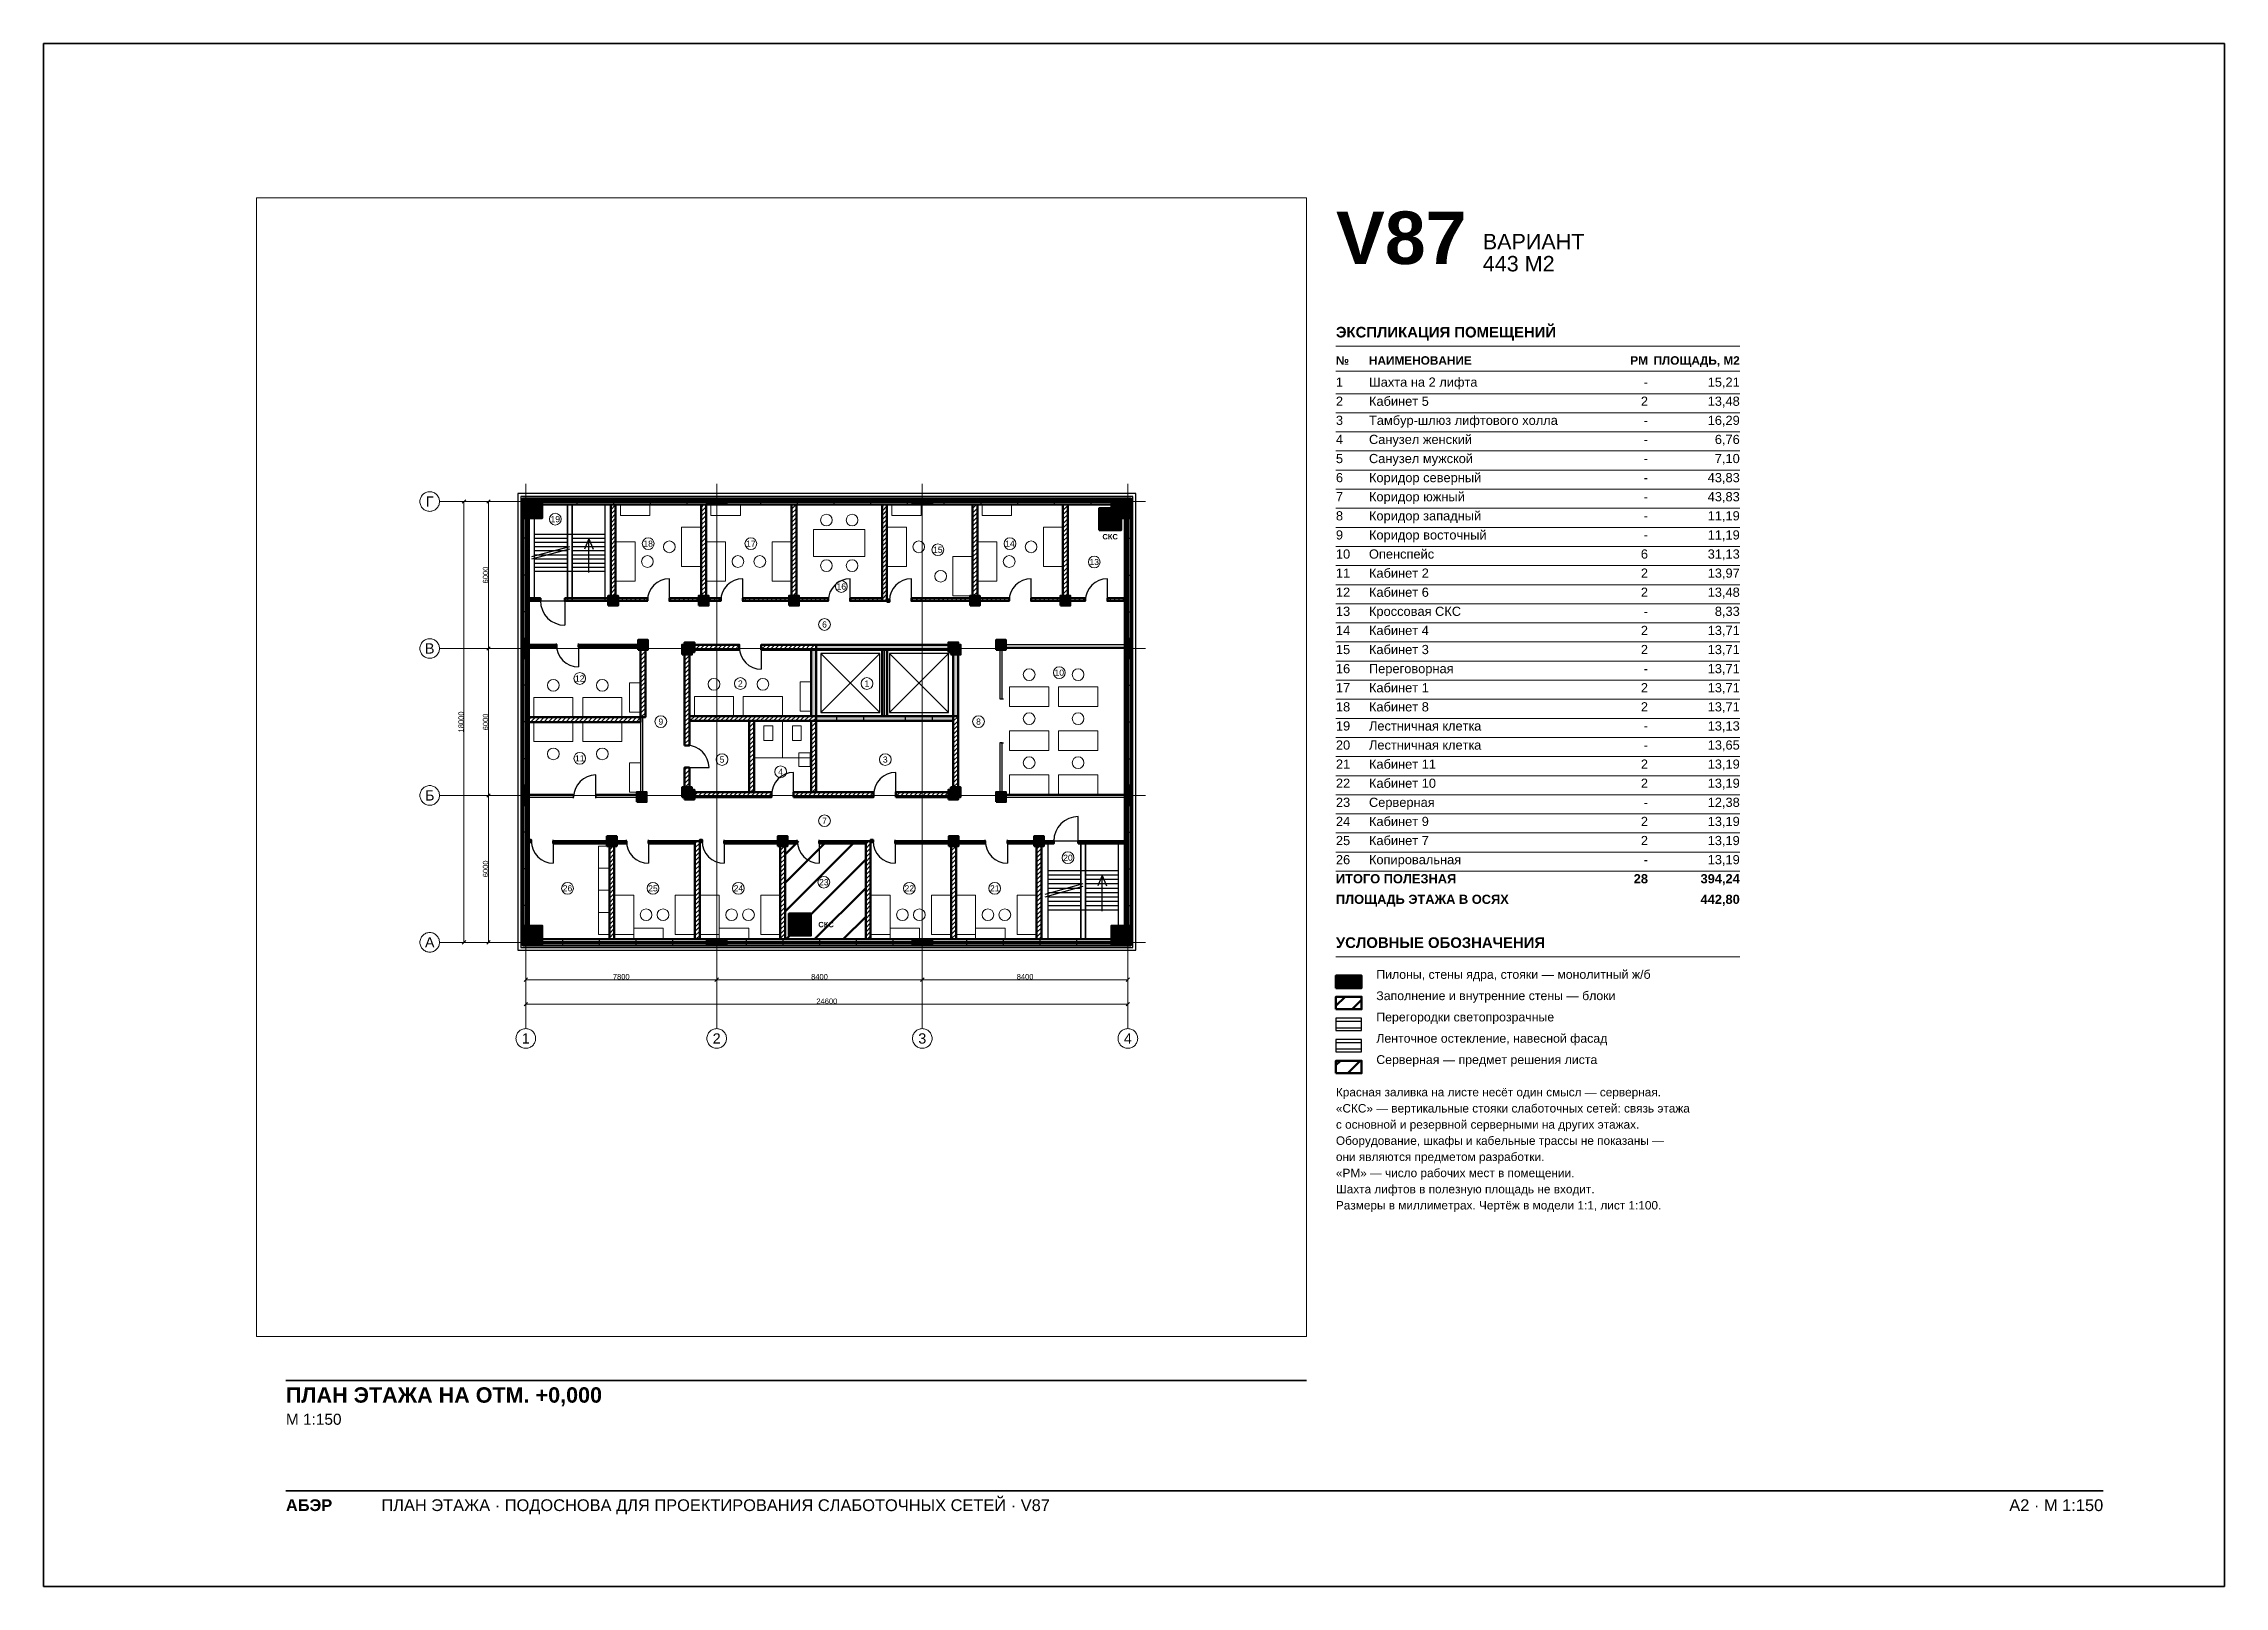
# Paper-space layout 'A2-1-100' of a CAD drawing. Header units: millimetres. Extents: x 0 to 594, y 0 to 420.
# The model-space entities are those that its viewports show. They can reach past a viewport. Long polylines and large blocks are cut down to what shows.
import ezdxf
from ezdxf.enums import TextEntityAlignment as Align

# ---------------------------------------------------------------- set-up
doc = ezdxf.new("R2010")
doc.units = ezdxf.units.MM
doc.linetypes.add('CENTER2', pattern=[2.541, 1.587, -0.318, 0.318, -0.318])
for name, color, linetype, lineweight in [('A-ANNO-LEGEND', 7, 'CONTINUOUS', 18), ('A-ANNO-NOTES', 8, 'CONTINUOUS', 13), ('A-ANNO-ROOM', 7, 'CONTINUOUS', 18), ('A-ANNO-TABLE', 7, 'CONTINUOUS', 18), ('A-DIMS', 8, 'CONTINUOUS', 13), ('A-DOOR', 3, 'CONTINUOUS', 25), ('A-ELEV', 7, 'CONTINUOUS', 25), ('A-FACADE-PANEL', 8, 'CONTINUOUS', 25), ('A-FURN', 8, 'CONTINUOUS', 18), ('A-GLAZ-RIBBON', 5, 'CONTINUOUS', 25), ('A-GRID', 8, 'CENTER2', 13), ('A-HATCH', 9, 'CONTINUOUS', 9), ('A-OUTLINE', 7, 'CONTINUOUS', 50), ('A-SANI', 8, 'CONTINUOUS', 18), ('A-STAIR', 7, 'CONTINUOUS', 25), ('A-TITLE', 7, 'CONTINUOUS', 35), ('A-VIEWPORT', 8, 'CONTINUOUS', 9), ('A-WALL-BLOCK', 9, 'CONTINUOUS', 50), ('A-WALL-GLASS', 4, 'CONTINUOUS', 25), ('A-WALL-RC', 7, 'CONTINUOUS', 50), ('E-SCS-RISER', 1, 'CONTINUOUS', 50), ('E-SERVER-ROOM', 1, 'CONTINUOUS', 50)]:
    doc.layers.add(name, color=color, linetype=linetype, lineweight=lineweight)
doc.styles.add('Arial', font='arial.ttf')
doc.styles.add('Arial-Bold', font='arialbd.ttf')
doc.styles.get("Standard").update_dxf_attribs({"font": 'arial.ttf'})

psp = doc.layouts.new('A2-1-100')

# ---------------------------------------------------------------- texts
at = {"layer": 'A-ANNO-LEGEND'}
for s, height, style, p in [('УСЛОВНЫЕ ОБОЗНАЧЕНИЯ', 2.9, 'Arial-Bold', (352, 173.8)), ('Пилоны, стены ядра, стояки — монолитный ж/б', 2.4, 'Arial', (363, 165.4)), ('Заполнение и внутренние стены — блоки', 2.4, 'Arial', (363, 159.6)), ('Перегородки светопрозрачные', 2.4, 'Arial', (363, 153.8)), ('Ленточное остекление, навесной фасад', 2.4, 'Arial', (363, 148)), ('Серверная — предмет решения листа', 2.4, 'Arial', (363, 142.2))]:
    psp.add_text(s, height=height, dxfattribs=dict(at, style=style)).set_placement(p)
at = {"layer": 'A-ANNO-NOTES', "style": 'Arial'}
for s, p in [('«СКС» — вертикальные стояки слаботочных сетей: связь этажа', (352, 129)), ('Красная заливка на листе несёт один смысл — серверная.', (352, 133.4)), ('с основной и резервной серверными на других этажах.', (352, 124.6)), ('Оборудование, шкафы и кабельные трассы не показаны —', (352, 120.2)), ('они являются предметом разработки.', (352, 115.8)), ('«РМ» — число рабочих мест в помещении.', (352, 111.4)), ('Шахта лифтов в полезную площадь не входит.', (352, 107)), ('Размеры в миллиметрах. Чертёж в модели 1:1, лист 1:100.', (352, 102.6))]:
    psp.add_text(s, height=2.3, dxfattribs=at).set_placement(p)
at = {"layer": 'A-ANNO-TABLE'}
for s, height, style, p in [('ЭКСПЛИКАЦИЯ ПОМЕЩЕНИЙ', 2.9, 'Arial-Bold', (352, 340)), ('№', 2.3, 'Arial-Bold', (352, 332.6)), ('НАИМЕНОВАНИЕ', 2.3, 'Arial-Bold', (361, 332.6)), ('1', 2.5, 'Arial', (352, 326.6)), ('Шахта на 2 лифта', 2.5, 'Arial', (361, 326.6)), ('2', 2.5, 'Arial', (352, 321.4)), ('Кабинет 5', 2.5, 'Arial', (361, 321.4)), ('3', 2.5, 'Arial', (352, 316.2)), ('Тамбур-шлюз лифтового холла', 2.5, 'Arial', (361, 316.2)), ('4', 2.5, 'Arial', (352, 311)), ('Санузел женский', 2.5, 'Arial', (361, 311)), ('5', 2.5, 'Arial', (352, 305.8)), ('6', 2.5, 'Arial', (352, 300.6)), ('Санузел мужской', 2.5, 'Arial', (361, 305.8)), ('Коридор северный', 2.5, 'Arial', (361, 300.6)), ('7', 2.5, 'Arial', (352, 295.4)), ('Коридор южный', 2.5, 'Arial', (361, 295.4)), ('8', 2.5, 'Arial', (352, 290.2)), ('Коридор западный', 2.5, 'Arial', (361, 290.2)), ('9', 2.5, 'Arial', (352, 285)), ('Коридор восточный', 2.5, 'Arial', (361, 285)), ('10', 2.5, 'Arial', (352, 279.8)), ('Опенспейс', 2.5, 'Arial', (361, 279.8)), ('11', 2.5, 'Arial', (352, 274.6)), ('Кабинет 2', 2.5, 'Arial', (361, 274.6)), ('12', 2.5, 'Arial', (352, 269.4)), ('Кабинет 6', 2.5, 'Arial', (361, 269.4)), ('13', 2.5, 'Arial', (352, 264.2)), ('14', 2.5, 'Arial', (352, 259)), ('Кроссовая СКС', 2.5, 'Arial', (361, 264.2)), ('Кабинет 4', 2.5, 'Arial', (361, 259)), ('15', 2.5, 'Arial', (352, 253.8)), ('Кабинет 3', 2.5, 'Arial', (361, 253.8)), ('16', 2.5, 'Arial', (352, 248.6)), ('Переговорная', 2.5, 'Arial', (361, 248.6)), ('17', 2.5, 'Arial', (352, 243.4)), ('Кабинет 1', 2.5, 'Arial', (361, 243.4)), ('18', 2.5, 'Arial', (352, 238.2)), ('Кабинет 8', 2.5, 'Arial', (361, 238.2)), ('19', 2.5, 'Arial', (352, 233)), ('Лестничная клетка', 2.5, 'Arial', (361, 233)), ('20', 2.5, 'Arial', (352, 227.8)), ('Лестничная клетка', 2.5, 'Arial', (361, 227.8)), ('21', 2.5, 'Arial', (352, 222.6)), ('22', 2.5, 'Arial', (352, 217.4)), ('Кабинет 11', 2.5, 'Arial', (361, 222.6)), ('Кабинет 10', 2.5, 'Arial', (361, 217.4)), ('23', 2.5, 'Arial', (352, 212.2)), ('Серверная', 2.5, 'Arial', (361, 212.2)), ('24', 2.5, 'Arial', (352, 207)), ('Кабинет 9', 2.5, 'Arial', (361, 207)), ('25', 2.5, 'Arial', (352, 201.8)), ('Кабинет 7', 2.5, 'Arial', (361, 201.8)), ('26', 2.5, 'Arial', (352, 196.6)), ('Копировальная', 2.5, 'Arial', (361, 196.6)), ('ИТОГО ПОЛЕЗНАЯ', 2.5, 'Arial-Bold', (352, 191.4)), ('ПЛОЩАДЬ ЭТАЖА В ОСЯХ', 2.5, 'Arial-Bold', (352, 185.8))]:
    psp.add_text(s, height=height, dxfattribs=dict(at, style=style)).set_placement(p)
for s, height, style, p in [('РМ', 2.3, 'Arial-Bold', (437, 332.6)), ('ПЛОЩАДЬ, М2', 2.3, 'Arial-Bold', (462, 332.6)), ('-', 2.5, 'Arial', (437, 326.6)), ('15,21', 2.5, 'Arial', (462, 326.6)), ('2', 2.5, 'Arial', (437, 321.4)), ('13,48', 2.5, 'Arial', (462, 321.4)), ('-', 2.5, 'Arial', (437, 316.2)), ('16,29', 2.5, 'Arial', (462, 316.2)), ('-', 2.5, 'Arial', (437, 311)), ('6,76', 2.5, 'Arial', (462, 311)), ('-', 2.5, 'Arial', (437, 305.8)), ('43,83', 2.5, 'Arial', (462, 300.6)), ('7,10', 2.5, 'Arial', (462, 305.8)), ('-', 2.5, 'Arial', (437, 300.6)), ('43,83', 2.5, 'Arial', (462, 295.4)), ('-', 2.5, 'Arial', (437, 295.4)), ('-', 2.5, 'Arial', (437, 290.2)), ('11,19', 2.5, 'Arial', (462, 290.2)), ('-', 2.5, 'Arial', (437, 285)), ('11,19', 2.5, 'Arial', (462, 285)), ('6', 2.5, 'Arial', (437, 279.8)), ('31,13', 2.5, 'Arial', (462, 279.8)), ('2', 2.5, 'Arial', (437, 274.6)), ('13,97', 2.5, 'Arial', (462, 274.6)), ('2', 2.5, 'Arial', (437, 269.4)), ('13,48', 2.5, 'Arial', (462, 269.4)), ('2', 2.5, 'Arial', (437, 259)), ('-', 2.5, 'Arial', (437, 264.2)), ('13,71', 2.5, 'Arial', (462, 259)), ('8,33', 2.5, 'Arial', (462, 264.2)), ('2', 2.5, 'Arial', (437, 253.8)), ('13,71', 2.5, 'Arial', (462, 253.8)), ('-', 2.5, 'Arial', (437, 248.6)), ('13,71', 2.5, 'Arial', (462, 248.6)), ('2', 2.5, 'Arial', (437, 243.4)), ('13,71', 2.5, 'Arial', (462, 243.4)), ('2', 2.5, 'Arial', (437, 238.2)), ('13,71', 2.5, 'Arial', (462, 238.2)), ('-', 2.5, 'Arial', (437, 233)), ('13,13', 2.5, 'Arial', (462, 233)), ('-', 2.5, 'Arial', (437, 227.8)), ('13,65', 2.5, 'Arial', (462, 227.8)), ('2', 2.5, 'Arial', (437, 222.6)), ('2', 2.5, 'Arial', (437, 217.4)), ('13,19', 2.5, 'Arial', (462, 222.6)), ('13,19', 2.5, 'Arial', (462, 217.4)), ('12,38', 2.5, 'Arial', (462, 212.2)), ('2', 2.5, 'Arial', (437, 207)), ('-', 2.5, 'Arial', (437, 212.2)), ('13,19', 2.5, 'Arial', (462, 207)), ('2', 2.5, 'Arial', (437, 201.8)), ('13,19', 2.5, 'Arial', (462, 201.8)), ('-', 2.5, 'Arial', (437, 196.6)), ('13,19', 2.5, 'Arial', (462, 196.6)), ('28', 2.5, 'Arial-Bold', (437, 191.4)), ('394,24', 2.5, 'Arial-Bold', (462, 191.4)), ('442,80', 2.5, 'Arial-Bold', (462, 185.8))]:
    psp.add_text(s, height=height, dxfattribs=dict(at, style=style)).set_placement(p, align=Align.RIGHT)
at = {"layer": 'A-TITLE'}
for s, height, style, p in [('V87', 14.3, 'Arial-Bold', (352, 360)), ('ВАРИАНТ', 4.2, 'Arial', (392, 364)), ('443 М2', 4.2, 'Arial', (392, 358)), ('ПЛАН ЭТАЖА НА ОТМ. +0,000', 4.2, 'Arial-Bold', (66, 50)), ('М 1:150', 3, 'Arial', (66, 44)), ('ПЛАН ЭТАЖА · ПОДОСНОВА ДЛЯ ПРОЕКТИРОВАНИЯ СЛАБОТОЧНЫХ СЕТЕЙ · V87', 3.2, 'Arial', (92, 20.5)), ('АБЭР', 3.2, 'Arial-Bold', (66, 20.5))]:
    psp.add_text(s, height=height, dxfattribs=dict(at, style=style)).set_placement(p)
at = {"layer": 'A-TITLE', "style": 'Arial'}
psp.add_text('A2 · М 1:150', height=3.2, dxfattribs=at).set_placement((561, 20.5), align=Align.RIGHT)

msp = doc.modelspace()

# ---------------------------------------------------------------- texts
at = {"layer": 'A-ANNO-ROOM'}
for s, p in [('19', (1205, 17281)), ('18', (5001, 16281)), ('17', (9196, 16281)), ('15', (16836, 16031)), ('14', (19781, 16281)), ('13', (23226, 15531)), ('16', (12891, 14531)), ('6', (12205, 12981)), ('12', (2205, 10776)), ('2', (8767, 10569)), ('1', (13938, 10569)), ('10', (21797, 11014)), ('9', (5517, 9014)), ('8', (18497, 9014)), ('11', (2205, 7514)), ('5', (8017, 7464)), ('3', (14688, 7464)), ('4', (10411, 6964)), ('7', (12205, 4964)), ('20', (22151, 3455)), ('26', (1705, 2205)), ('25', (5196, 2205)), ('24', (8687, 2205)), ('23', (12178, 2455)), ('22', (15669, 2205)), ('21', (19160, 2205))]:
    msp.add_text(s, height=250, dxfattribs=at).set_placement(p, align=Align.MIDDLE_CENTER)
at = {"layer": 'A-DIMS'}
for s, p in [('6000', (-1645, 15000)), ('18000', (-2645, 9000)), ('6000', (-1645, 9000)), ('6000', (-1645, 3000))]:
    msp.add_text(s, height=220, rotation=90, dxfattribs=at).set_placement(p, align=Align.MIDDLE_CENTER)
for s, p in [('7800', (3900, -1405)), ('8400', (12000, -1405)), ('8400', (20400, -1405)), ('24600', (12300, -2405))]:
    msp.add_text(s, height=220, dxfattribs=at).set_placement(p, align=Align.MIDDLE_CENTER)
at = {"layer": 'A-GRID'}
for s, p in [('Г', (-3925, 18000)), ('В', (-3925, 12000)), ('Б', (-3925, 6000)), ('А', (-3925, 0)), ('1', (0, -3925)), ('2', (7800, -3925)), ('3', (16200, -3925)), ('4', (24600, -3925))]:
    msp.add_text(s, height=420, dxfattribs=at).set_placement(p, align=Align.MIDDLE_CENTER)
at = {"layer": 'E-SCS-RISER', "style": 'Arial-Bold'}
for p in [(23875, 16565), (12268, 725)]:
    msp.add_text('СКС', height=220, dxfattribs=at).set_placement(p, align=Align.MIDDLE_CENTER)

# ---------------------------------------------------------------- hatches: boundary and pattern name
at = {"layer": 'A-HATCH'}
h = msp.add_hatch(dxfattribs=at)
h.set_pattern_fill('ANSI31', scale=40)
h.paths.add_polyline_path([(3471, 13951), (3671, 13951), (3671, 17875), (3671, 17875), (3471, 17875), (3471, 17875)])
h = msp.add_hatch(dxfattribs=at)
h.set_pattern_fill('ANSI31', scale=40)
h.paths.add_polyline_path([(7166, 13951), (7366, 13951), (7366, 17875), (7366, 17875), (7166, 17875), (7166, 17875)])
h = msp.add_hatch(dxfattribs=at)
h.set_pattern_fill('ANSI31', scale=40)
h.paths.add_polyline_path([(10861, 13951), (11061, 13951), (11061, 17875), (11061, 17875), (10861, 17875), (10861, 17875)])
h = msp.add_hatch(dxfattribs=at)
h.set_pattern_fill('ANSI31', scale=40)
h.paths.add_polyline_path([(14556, 13951), (14756, 13951), (14756, 17875), (14756, 17875), (14556, 17875), (14556, 17875)])
h = msp.add_hatch(dxfattribs=at)
h.set_pattern_fill('ANSI31', scale=40)
h.paths.add_polyline_path([(18251, 13951), (18451, 13951), (18451, 17875), (18451, 17875), (18251, 17875), (18251, 17875)])
h = msp.add_hatch(dxfattribs=at)
h.set_pattern_fill('ANSI31', scale=40)
h.paths.add_polyline_path([(21946, 13951), (22146, 13951), (22146, 17875), (22146, 17875), (21946, 17875), (21946, 17875)])
h = msp.add_hatch(dxfattribs=at)
h.set_pattern_fill('ANSI31', scale=40)
h.paths.add_polyline_path([(3671, 13951), (4968.5, 13951), (4968.5, 14051), (3671, 14051)])
h = msp.add_hatch(dxfattribs=at)
h.set_pattern_fill('ANSI31', scale=40)
h.paths.add_polyline_path([(5868.5, 13951), (7166, 13951), (7166, 14051), (5868.5, 14051)])
h = msp.add_hatch(dxfattribs=at)
h.set_pattern_fill('ANSI31', scale=40)
h.paths.add_polyline_path([(7366, 13951), (7963.5, 13951), (7963.5, 14051), (7366, 14051)])
h = msp.add_hatch(dxfattribs=at)
h.set_pattern_fill('ANSI31', scale=40)
h.paths.add_polyline_path([(8863.5, 13951), (10861, 13951), (10861, 14051), (8863.5, 14051)])
h = msp.add_hatch(dxfattribs=at)
h.set_pattern_fill('ANSI31', scale=40)
h.paths.add_polyline_path([(11061, 13951), (12358.5, 13951), (12358.5, 14051), (11061, 14051)])
h = msp.add_hatch(dxfattribs=at)
h.set_pattern_fill('ANSI31', scale=40)
h.paths.add_polyline_path([(13258.5, 13951), (14556, 13951), (14556, 14051), (13258.5, 14051)])
h = msp.add_hatch(dxfattribs=at)
h.set_pattern_fill('ANSI31', scale=40)
h.paths.add_polyline_path([(14756, 13901), (14856, 13901), (14856, 14001), (14756, 14001)])
h = msp.add_hatch(dxfattribs=at)
h.set_pattern_fill('ANSI31', scale=40)
h.paths.add_polyline_path([(15756, 13951), (18251, 13951), (18251, 14051), (15756, 14051)])
h = msp.add_hatch(dxfattribs=at)
h.set_pattern_fill('ANSI31', scale=40)
h.paths.add_polyline_path([(18451, 13951), (19748.5, 13951), (19748.5, 14051), (18451, 14051)])
h = msp.add_hatch(dxfattribs=at)
h.set_pattern_fill('ANSI31', scale=40)
h.paths.add_polyline_path([(20648.5, 13951), (21946, 13951), (21946, 14051), (20648.5, 14051)])
h = msp.add_hatch(dxfattribs=at)
h.set_pattern_fill('ANSI31', scale=40)
h.paths.add_polyline_path([(22146, 13951), (22860.5, 13951), (22860.5, 14051), (22146, 14051)])
h = msp.add_hatch(dxfattribs=at)
h.set_pattern_fill('ANSI31', scale=40)
h.paths.add_polyline_path([(23760.5, 13951), (24475, 13951), (24475, 13951), (24475, 14051), (24475, 14051), (23760.5, 14051)])
h = msp.add_hatch(dxfattribs=at)
h.set_pattern_fill('ANSI31', scale=40)
h.paths.add_polyline_path([(125, 12051), (125, 12051), (1256, 12051), (1256, 12151), (125, 12151), (125, 12151)])
h = msp.add_hatch(dxfattribs=at)
h.set_pattern_fill('ANSI31', scale=40)
h.paths.add_polyline_path([(2156, 12051), (4687, 12051), (4687, 12151), (2156, 12151)])
h = msp.add_hatch(dxfattribs=at)
h.set_pattern_fill('ANSI31', scale=40)
h.paths.add_polyline_path([(4687, 9196), (4887, 9196), (4887, 12151), (4687, 12151)])
h = msp.add_hatch(dxfattribs=at)
h.set_pattern_fill('ANSI31', scale=40)
h.paths.add_polyline_path([(6487, 8036.5), (6687, 8036.5), (6687, 11951), (6487, 11951)])
h = msp.add_hatch(dxfattribs=at)
h.set_pattern_fill('ANSI31', scale=40)
h.paths.add_polyline_path([(6687, 11951), (8722.5, 11951), (8722.5, 12151), (6687, 12151)])
h = msp.add_hatch(dxfattribs=at)
h.set_pattern_fill('ANSI31', scale=40)
h.paths.add_polyline_path([(9622.5, 11951), (11858, 11951), (11858, 12151), (9622.5, 12151)])
h = msp.add_hatch(dxfattribs=at)
h.set_pattern_fill('ANSI31', scale=40)
h.paths.add_polyline_path([(125, 8996), (125, 8996), (4687, 8996), (4687, 9196), (125, 9196), (125, 9196)])
h = msp.add_hatch(dxfattribs=at)
h.set_pattern_fill('ANSI31', scale=40)
h.paths.add_polyline_path([(6687, 9039), (11858, 9039), (11858, 9239), (6687, 9239)])
h = msp.add_hatch(dxfattribs=at)
h.set_pattern_fill('ANSI31', scale=40)
h.paths.add_polyline_path([(9131, 6134), (9331, 6134), (9331, 9039), (9131, 9039)])
h = msp.add_hatch(dxfattribs=at)
h.set_pattern_fill('ANSI31', scale=40)
h.paths.add_polyline_path([(11658, 6134), (11858, 6134), (11858, 9039), (11658, 9039)])
h = msp.add_hatch(dxfattribs=at)
h.set_pattern_fill('ANSI31', scale=40)
h.paths.add_polyline_path([(17467, 6134), (17667, 6134), (17667, 9239), (17467, 9239)])
h = msp.add_hatch(dxfattribs=at)
h.set_pattern_fill('ANSI31', scale=40)
h.paths.add_polyline_path([(6487, 6134), (6687, 6134), (6687, 7136.5), (6487, 7136.5)])
h = msp.add_hatch(dxfattribs=at)
h.set_pattern_fill('ANSI31', scale=40)
h.paths.add_polyline_path([(6687, 5934), (10044.5, 5934), (10044.5, 6134), (6687, 6134)])
h = msp.add_hatch(dxfattribs=at)
h.set_pattern_fill('ANSI31', scale=40)
h.paths.add_polyline_path([(10944.5, 5934), (14212.5, 5934), (14212.5, 6134), (10944.5, 6134)])
h = msp.add_hatch(dxfattribs=at)
h.set_pattern_fill('ANSI31', scale=40)
h.paths.add_polyline_path([(15112.5, 5934), (17467, 5934), (17467, 6134), (15112.5, 6134)])
h = msp.add_hatch(dxfattribs=at)
h.set_pattern_fill('ANSI31', scale=40)
h.paths.add_polyline_path([(125, 4084), (125, 4084), (225, 4084), (225, 4184), (125, 4184), (125, 4184)])
h = msp.add_hatch(dxfattribs=at)
h.set_pattern_fill('ANSI31', scale=40)
h.paths.add_polyline_path([(1125, 4034), (3416, 4034), (3416, 4134), (1125, 4134)])
h = msp.add_hatch(dxfattribs=at)
h.set_pattern_fill('ANSI31', scale=40)
h.paths.add_polyline_path([(3416, 125), (3616, 125), (3616, 125), (3616, 4134), (3416, 4134), (3416, 125)])
h = msp.add_hatch(dxfattribs=at)
h.set_pattern_fill('ANSI31', scale=40)
h.paths.add_polyline_path([(3616, 4034), (4111.5, 4034), (4111.5, 4134), (3616, 4134)])
h = msp.add_hatch(dxfattribs=at)
h.set_pattern_fill('ANSI31', scale=40)
h.paths.add_polyline_path([(5011.5, 4034), (6907, 4034), (6907, 4134), (5011.5, 4134)])
h = msp.add_hatch(dxfattribs=at)
h.set_pattern_fill('ANSI31', scale=40)
h.paths.add_polyline_path([(6907, 125), (7107, 125), (7107, 125), (7107, 4134), (6907, 4134), (6907, 125)])
h = msp.add_hatch(dxfattribs=at)
h.set_pattern_fill('ANSI31', scale=40)
h.paths.add_polyline_path([(7107, 4084), (7207, 4084), (7207, 4184), (7107, 4184)])
h = msp.add_hatch(dxfattribs=at)
h.set_pattern_fill('ANSI31', scale=40)
h.paths.add_polyline_path([(8107, 4034), (10398, 4034), (10398, 4134), (8107, 4134)])
h = msp.add_hatch(dxfattribs=at)
h.set_pattern_fill('ANSI31', scale=40)
h.paths.add_polyline_path([(10398, 125), (10598, 125), (10598, 125), (10598, 4134), (10398, 4134), (10398, 125)])
h = msp.add_hatch(dxfattribs=at)
h.set_pattern_fill('ANSI31', scale=40)
h.paths.add_polyline_path([(10598, 4034), (11093.5, 4034), (11093.5, 4134), (10598, 4134)])
h = msp.add_hatch(dxfattribs=at)
h.set_pattern_fill('ANSI31', scale=40)
h.paths.add_polyline_path([(11993.5, 4034), (13889, 4034), (13889, 4134), (11993.5, 4134)])
h = msp.add_hatch(dxfattribs=at)
h.set_pattern_fill('ANSI31', scale=40)
h.paths.add_polyline_path([(13889, 125), (14089, 125), (14089, 125), (14089, 4134), (13889, 4134), (13889, 125)])
h = msp.add_hatch(dxfattribs=at)
h.set_pattern_fill('ANSI31', scale=40)
h.paths.add_polyline_path([(14089, 4084), (14189, 4084), (14189, 4184), (14089, 4184)])
h = msp.add_hatch(dxfattribs=at)
h.set_pattern_fill('ANSI31', scale=40)
h.paths.add_polyline_path([(15089, 4034), (17380, 4034), (17380, 4134), (15089, 4134)])
h = msp.add_hatch(dxfattribs=at)
h.set_pattern_fill('ANSI31', scale=40)
h.paths.add_polyline_path([(17380, 125), (17580, 125), (17580, 125), (17580, 4134), (17380, 4134), (17380, 125)])
h = msp.add_hatch(dxfattribs=at)
h.set_pattern_fill('ANSI31', scale=40)
h.paths.add_polyline_path([(17580, 4034), (18775.5, 4034), (18775.5, 4134), (17580, 4134)])
h = msp.add_hatch(dxfattribs=at)
h.set_pattern_fill('ANSI31', scale=40)
h.paths.add_polyline_path([(19675.5, 4034), (20871, 4034), (20871, 4134), (19675.5, 4134)])
h = msp.add_hatch(dxfattribs=at)
h.set_pattern_fill('ANSI31', scale=40)
h.paths.add_polyline_path([(20871, 125), (21071, 125), (21071, 125), (21071, 4134), (20871, 4134), (20871, 125)])
at = {"layer": 'A-WALL-RC'}
h = msp.add_hatch(color=7, dxfattribs=at)
h.dxf.hatch_style = 1
h.paths.add_polyline_path([(-125, 17325), (675, 17325), (675, 18125), (-125, 18125)])
h = msp.add_hatch(color=7, dxfattribs=at)
h.dxf.hatch_style = 1
h.paths.add_polyline_path([(7400, 17875), (8200, 17875), (8200, 18125), (7400, 18125)])
h = msp.add_hatch(color=7, dxfattribs=at)
h.dxf.hatch_style = 1
h.paths.add_polyline_path([(15800, 17875), (16600, 17875), (16600, 18125), (15800, 18125)])
h = msp.add_hatch(color=7, dxfattribs=at)
h.dxf.hatch_style = 1
h.paths.add_polyline_path([(23925, 17325), (24725, 17325), (24725, 18125), (23925, 18125)])
h = msp.add_hatch(color=7, dxfattribs=at)
h.dxf.hatch_style = 1
h.paths.add_polyline_path([(125, 13951), (125, 13951), (598, 13951), (598, 14051), (125, 14051), (125, 14051)])
h = msp.add_hatch(color=7, dxfattribs=at)
h.dxf.hatch_style = 1
h.paths.add_polyline_path([(1598, 13951), (3471, 13951), (3471, 14051), (1598, 14051)])
h = msp.add_hatch(color=7, dxfattribs=at)
h.dxf.hatch_style = 1
h.paths.add_polyline_path([(3371, 13751), (3771, 13751), (3771, 14151), (3371, 14151)])
h = msp.add_hatch(color=7, dxfattribs=at)
h.dxf.hatch_style = 1
h.paths.add_polyline_path([(7066, 13751), (7466, 13751), (7466, 14151), (7066, 14151)])
h = msp.add_hatch(color=7, dxfattribs=at)
h.dxf.hatch_style = 1
h.paths.add_polyline_path([(10761, 13751), (11161, 13751), (11161, 14151), (10761, 14151)])
h = msp.add_hatch(color=7, dxfattribs=at)
h.dxf.hatch_style = 1
h.paths.add_polyline_path([(18151, 13751), (18551, 13751), (18551, 14151), (18151, 14151)])
h = msp.add_hatch(color=7, dxfattribs=at)
h.dxf.hatch_style = 1
h.paths.add_polyline_path([(21846, 13751), (22246, 13751), (22246, 14151), (21846, 14151)])
h = msp.add_hatch(color=7, dxfattribs=at)
h.dxf.hatch_style = 1
h.paths.add_polyline_path([(-125, 11600), (125, 11600), (125, 12400), (-125, 12400)])
h = msp.add_hatch(color=7, dxfattribs=at)
h.dxf.hatch_style = 1
h.paths.add_polyline_path([(4587, 11951), (4987, 11951), (4987, 12351), (4587, 12351)])
h = msp.add_hatch(color=7, dxfattribs=at)
h.dxf.hatch_style = 1
h.paths.add_polyline_path([(6387, 11751), (6787, 11751), (6787, 12151), (6387, 12151)])
h = msp.add_hatch(color=7, dxfattribs=at)
h.dxf.hatch_style = 1
h.paths.add_polyline_path([(6487, 11851), (6887, 11851), (6887, 12251), (6487, 12251)])
h = msp.add_hatch(color=7, dxfattribs=at)
h.dxf.hatch_style = 1
h.paths.add_polyline_path([(11658, 9239), (11858, 9239), (11858, 11951), (11658, 11951)])
h = msp.add_hatch(color=7, dxfattribs=at)
h.dxf.hatch_style = 1
h.paths.add_polyline_path([(11858, 11951), (17467, 11951), (17467, 12151), (11858, 12151)])
h = msp.add_hatch(color=7, dxfattribs=at)
h.dxf.hatch_style = 1
h.paths.add_polyline_path([(14563, 9239), (14763, 9239), (14763, 11951), (14563, 11951)])
h = msp.add_hatch(color=7, dxfattribs=at)
h.dxf.hatch_style = 1
h.paths.add_polyline_path([(17267, 11851), (17667, 11851), (17667, 12251), (17267, 12251)])
h = msp.add_hatch(color=7, dxfattribs=at)
h.dxf.hatch_style = 1
h.paths.add_polyline_path([(17367, 11751), (17767, 11751), (17767, 12151), (17367, 12151)])
h = msp.add_hatch(color=7, dxfattribs=at)
h.dxf.hatch_style = 1
h.paths.add_polyline_path([(17467, 9239), (17667, 9239), (17667, 11951), (17467, 11951)])
h = msp.add_hatch(color=7, dxfattribs=at)
h.dxf.hatch_style = 1
h.paths.add_polyline_path([(19217, 11951), (19617, 11951), (19617, 12351), (19217, 12351)])
h = msp.add_hatch(color=7, dxfattribs=at)
h.dxf.hatch_style = 1
h.paths.add_polyline_path([(24475, 11600), (24725, 11600), (24725, 12400), (24475, 12400)])
h = msp.add_hatch(color=7, dxfattribs=at)
h.dxf.hatch_style = 1
h.paths.add_polyline_path([(11858, 9039), (17467, 9039), (17467, 9239), (11858, 9239)])
h = msp.add_hatch(color=7, dxfattribs=at)
h.dxf.hatch_style = 1
h.paths.add_polyline_path([(-125, 5600), (125, 5600), (125, 6400), (-125, 6400)])
h = msp.add_hatch(color=7, dxfattribs=at)
h.dxf.hatch_style = 1
h.paths.add_polyline_path([(6387, 5934), (6787, 5934), (6787, 6334), (6387, 6334)])
h = msp.add_hatch(color=7, dxfattribs=at)
h.dxf.hatch_style = 1
h.paths.add_polyline_path([(17367, 5934), (17767, 5934), (17767, 6334), (17367, 6334)])
h = msp.add_hatch(color=7, dxfattribs=at)
h.dxf.hatch_style = 1
h.paths.add_polyline_path([(24475, 5600), (24725, 5600), (24725, 6400), (24475, 6400)])
h = msp.add_hatch(color=7, dxfattribs=at)
h.dxf.hatch_style = 1
h.paths.add_polyline_path([(4537, 5734), (4937, 5734), (4937, 6134), (4537, 6134)])
h = msp.add_hatch(color=7, dxfattribs=at)
h.dxf.hatch_style = 1
h.paths.add_polyline_path([(6487, 5834), (6887, 5834), (6887, 6234), (6487, 6234)])
h = msp.add_hatch(color=7, dxfattribs=at)
h.dxf.hatch_style = 1
h.paths.add_polyline_path([(17267, 5834), (17667, 5834), (17667, 6234), (17267, 6234)])
h = msp.add_hatch(color=7, dxfattribs=at)
h.dxf.hatch_style = 1
h.paths.add_polyline_path([(19217, 5734), (19617, 5734), (19617, 6134), (19217, 6134)])
h = msp.add_hatch(color=7, dxfattribs=at)
h.dxf.hatch_style = 1
h.paths.add_polyline_path([(3316, 3934), (3716, 3934), (3716, 4334), (3316, 4334)])
h = msp.add_hatch(color=7, dxfattribs=at)
h.dxf.hatch_style = 1
h.paths.add_polyline_path([(10298, 3934), (10698, 3934), (10698, 4334), (10298, 4334)])
h = msp.add_hatch(color=7, dxfattribs=at)
h.dxf.hatch_style = 1
h.paths.add_polyline_path([(17280, 3934), (17680, 3934), (17680, 4334), (17280, 4334)])
h = msp.add_hatch(color=7, dxfattribs=at)
h.dxf.hatch_style = 1
h.paths.add_polyline_path([(20771, 3934), (21171, 3934), (21171, 4334), (20771, 4334)])
h = msp.add_hatch(color=7, dxfattribs=at)
h.dxf.hatch_style = 1
h.paths.add_polyline_path([(21071, 4034), (21573, 4034), (21573, 4134), (21071, 4134)])
h = msp.add_hatch(color=7, dxfattribs=at)
h.dxf.hatch_style = 1
h.paths.add_polyline_path([(22573, 4034), (24475, 4034), (24475, 4034), (24475, 4134), (24475, 4134), (22573, 4134)])
h = msp.add_hatch(color=7, dxfattribs=at)
h.dxf.hatch_style = 1
h.paths.add_polyline_path([(-125, -125), (675, -125), (675, 675), (-125, 675)])
h = msp.add_hatch(color=7, dxfattribs=at)
h.dxf.hatch_style = 1
h.paths.add_polyline_path([(7400, -125), (8200, -125), (8200, 125), (7400, 125)])
h = msp.add_hatch(color=7, dxfattribs=at)
h.dxf.hatch_style = 1
h.paths.add_polyline_path([(15800, -125), (16600, -125), (16600, 125), (15800, 125)])
h = msp.add_hatch(color=7, dxfattribs=at)
h.dxf.hatch_style = 1
h.paths.add_polyline_path([(23925, -125), (24725, -125), (24725, 675), (23925, 675)])
at = {"layer": 'E-SCS-RISER'}
h = msp.add_hatch(color=7, dxfattribs=at)
h.dxf.hatch_style = 1
h.paths.add_polyline_path([(23425, 16825), (24325, 16825), (24325, 17725), (23425, 17725)])
h = msp.add_hatch(color=7, dxfattribs=at)
h.dxf.hatch_style = 1
h.paths.add_polyline_path([(10748, 275), (11648, 275), (11648, 1175), (10748, 1175)])
at = {"layer": 'E-SERVER-ROOM'}
h = msp.add_hatch(dxfattribs=at)
h.set_pattern_fill('ANSI31', scale=260)
h.paths.add_polyline_path([(10598, 125), (13889, 125), (13889, 4134), (10598, 4134)])

# ---------------------------------------------------------------- linework, layer by layer
at = {"layer": 'A-ANNO-ROOM'}
for centre in [(1205, 17281), (5001, 16281), (9196, 16281), (16836, 16031), (19781, 16281), (23226, 15531), (12891, 14531), (12205, 12981), (2205, 10776), (8767, 10569), (13938, 10569), (21797, 11014), (5517, 9014), (18497, 9014), (2205, 7514), (8017, 7464), (10411, 6964), (14688, 7464), (12205, 4964), (22151, 3455), (12178, 2455), (1705, 2205), (5196, 2205), (8687, 2205), (15669, 2205), (19160, 2205)]:
    msp.add_circle(centre, 240, dxfattribs=at)
at = {"layer": 'A-DIMS'}
for p, q in [((-2595.71, 17929.29), (-2454.29, 18070.71)), ((-2525, 0), (-2525, 18000)), ((-1595.71, 17929.29), (-1454.29, 18070.71)), ((-1525, 12000), (-1525, 18000)), ((-1595.71, 11929.29), (-1454.29, 12070.71)), ((-1595.71, 11929.29), (-1454.29, 12070.71)), ((-1525, 6000), (-1525, 12000)), ((-1595.71, 5929.29), (-1454.29, 6070.71)), ((-1595.71, 5929.29), (-1454.29, 6070.71)), ((-1525, 0), (-1525, 6000)), ((-2595.71, -70.71), (-2454.29, 70.71)), ((-1595.71, -70.71), (-1454.29, 70.71)), ((-70.71, -1595.71), (70.71, -1454.29)), ((0, -1525), (7800, -1525)), ((7729.29, -1595.71), (7870.71, -1454.29)), ((7729.29, -1595.71), (7870.71, -1454.29)), ((7800, -1525), (16200, -1525)), ((16129.29, -1595.71), (16270.71, -1454.29)), ((16129.29, -1595.71), (16270.71, -1454.29)), ((16200, -1525), (24600, -1525)), ((24529.29, -1595.71), (24670.71, -1454.29)), ((-70.71, -2595.71), (70.71, -2454.29)), ((0, -2525), (24600, -2525)), ((24529.29, -2595.71), (24670.71, -2454.29))]:
    msp.add_line(p, q, dxfattribs=at)
at = {"layer": 'A-DOOR'}
for p, q in [((5868.5, 13951), (5868.5, 14851)), ((8863.5, 13951), (8863.5, 14851)), ((13258.5, 13951), (13258.5, 14851)), ((15756, 13951), (15756, 14851)), ((20648.5, 13951), (20648.5, 14851)), ((23760.5, 13951), (23760.5, 14851)), ((598, 13901), (598, 14001)), ((1598, 13901), (1598, 14001)), ((1598, 13951), (1598, 12951)), ((4968.5, 13901), (4968.5, 14001)), ((5868.5, 13901), (5868.5, 14001)), ((7963.5, 13901), (7963.5, 14001)), ((8863.5, 13901), (8863.5, 14001)), ((12358.5, 13901), (12358.5, 14001)), ((13258.5, 13901), (13258.5, 14001)), ((14856, 13901), (14856, 14001)), ((15756, 13901), (15756, 14001)), ((19748.5, 13901), (19748.5, 14001)), ((20648.5, 13901), (20648.5, 14001)), ((22860.5, 13901), (22860.5, 14001)), ((23760.5, 13901), (23760.5, 14001)), ((1256, 12101), (1256, 12201)), ((2156, 12101), (2156, 12201)), ((2156, 12151), (2156, 11251)), ((8722.5, 11951), (8722.5, 12151)), ((9622.5, 11951), (9622.5, 12151)), ((9622.5, 12051), (9622.5, 11151)), ((19417, 9942.5), (19517, 9942.5)), ((12710.25, 9039), (12710.25, 9239)), ((13810.25, 9039), (13810.25, 9239)), ((15514.75, 9039), (15514.75, 9239)), ((16614.75, 9039), (16614.75, 9239)), ((6487, 8036.5), (6687, 8036.5)), ((19417, 8142.5), (19517, 8142.5)), ((6487, 7136.5), (6687, 7136.5)), ((6587, 7136.5), (7487, 7136.5)), ((2856, 5934), (2856, 6834)), ((10944.5, 6034), (10944.5, 6934)), ((15112.5, 6034), (15112.5, 6934)), ((1956, 5884), (1956, 5984)), ((2856, 5884), (2856, 5984)), ((10044.5, 5934), (10044.5, 6134)), ((10944.5, 5934), (10944.5, 6134)), ((14212.5, 5934), (14212.5, 6134)), ((15112.5, 5934), (15112.5, 6134)), ((22573, 4134), (22573, 5134)), ((225, 4084), (225, 4184)), ((1125, 4084), (1125, 4184)), ((1125, 4134), (1125, 3234)), ((4111.5, 4084), (4111.5, 4184)), ((5011.5, 4084), (5011.5, 4184)), ((5011.5, 4134), (5011.5, 3234)), ((7207, 4084), (7207, 4184)), ((8107, 4084), (8107, 4184)), ((8107, 4134), (8107, 3234)), ((11093.5, 4084), (11093.5, 4184)), ((11993.5, 4084), (11993.5, 4184)), ((11993.5, 4134), (11993.5, 3234)), ((14189, 4084), (14189, 4184)), ((15089, 4084), (15089, 4184)), ((15089, 4134), (15089, 3234)), ((18775.5, 4084), (18775.5, 4184)), ((19675.5, 4084), (19675.5, 4184)), ((19675.5, 4134), (19675.5, 3234)), ((21573, 4084), (21573, 4184)), ((22573, 4084), (22573, 4184))]:
    msp.add_line(p, q, dxfattribs=at)
for centre, radius, start, end in [((5868.5, 13951), 900, 90, 180), ((8863.5, 13951), 900, 90, 180), ((13258.5, 13951), 900, 90, 180), ((15756, 13951), 900, 90, 180), ((20648.5, 13951), 900, 90, 180), ((23760.5, 13951), 900, 90, 180), ((1598, 13951), 1000, 180, -90), ((2156, 12151), 900, 180, -90), ((9622.5, 12051), 900, 180, -90), ((6587, 7136.5), 900, 0, 90), ((2856, 5934), 900, 90, 180), ((10944.5, 6034), 900, 90, 180), ((15112.5, 6034), 900, 90, 180), ((22573, 4134), 1000, 90, 180), ((1125, 4134), 900, 180, -90), ((5011.5, 4134), 900, 180, -90), ((8107, 4134), 900, 180, -90), ((11993.5, 4134), 900, 180, -90), ((15089, 4134), 900, 180, -90), ((19675.5, 4134), 900, 180, -90)]:
    msp.add_arc(centre, radius, start, end, dxfattribs=at)
at = {"layer": 'A-ELEV'}
for p, q in [((12060.25, 9389), (14460.25, 11801)), ((12060.25, 11801), (14460.25, 9389)), ((14662.5, 9239), (14662.5, 11951)), ((14864.75, 9389), (17264.75, 11801)), ((14864.75, 11801), (17264.75, 9389))]:
    msp.add_line(p, q, dxfattribs=at)
for points in [[(12060.25, 9389), (14460.25, 9389), (14460.25, 11801), (12060.25, 11801)], [(14864.75, 9389), (17264.75, 9389), (17264.75, 11801), (14864.75, 11801)]]:
    msp.add_lwpolyline(points, close=True, dxfattribs=at)
at = {"layer": 'A-FACADE-PANEL'}
for points in [[(24925, -325), (24925, 18325), (-325, 18325), (-325, -325)], [(24805, -205), (24805, 18205), (-205, 18205), (-205, -205)]]:
    msp.add_lwpolyline(points, close=True, dxfattribs=at)
at = {"layer": 'A-FURN'}
for p, q in [((2966, 3925), (3416, 3925)), ((2966, 3025), (3416, 3025)), ((2966, 2125), (3416, 2125)), ((2966, 1225), (3416, 1225))]:
    msp.add_line(p, q, dxfattribs=at)
for points in [[(3871, 17425), (5071, 17425), (5071, 17875), (3871, 17875)], [(7566, 17425), (8766, 17425), (8766, 17875), (7566, 17875)], [(14956, 17425), (16156, 17425), (16156, 17875), (14956, 17875)], [(18651, 17425), (19851, 17425), (19851, 17875), (18651, 17875)], [(6366, 15351), (7166, 15351), (7166, 16951), (6366, 16951)], [(14756, 15351), (15556, 15351), (15556, 16951), (14756, 16951)], [(21146, 15351), (21946, 15351), (21946, 16951), (21146, 16951)], [(3671, 14751), (4471, 14751), (4471, 16351), (3671, 16351)], [(7366, 14751), (8166, 14751), (8166, 16351), (7366, 16351)], [(10061, 14751), (10861, 14751), (10861, 16351), (10061, 16351)], [(11761, 15763), (13856, 15763), (13856, 16863), (11761, 16863)], [(18451, 14751), (19251, 14751), (19251, 16351), (18451, 16351)], [(17451, 14151), (18251, 14151), (18251, 15751), (17451, 15751)], [(325, 9196), (1925, 9196), (1925, 9996), (325, 9996)], [(2325, 9196), (3925, 9196), (3925, 9996), (2325, 9996)], [(4237, 9396), (4687, 9396), (4687, 10596), (4237, 10596)], [(6887, 9239), (8487, 9239), (8487, 10039), (6887, 10039)], [(8887, 9239), (10487, 9239), (10487, 10039), (8887, 10039)], [(11208, 9439), (11658, 9439), (11658, 10639), (11208, 10639)], [(19767, 9634), (21367, 9634), (21367, 10434), (19767, 10434)], [(21767, 9634), (23367, 9634), (23367, 10434), (21767, 10434)], [(325, 8196), (1925, 8196), (1925, 8996), (325, 8996)], [(2325, 8196), (3925, 8196), (3925, 8996), (2325, 8996)], [(19767, 7834), (21367, 7834), (21367, 8634), (19767, 8634)], [(21767, 7834), (23367, 7834), (23367, 8634), (21767, 8634)], [(4237, 6134), (4687, 6134), (4687, 7334), (4237, 7334)], [(19767, 6034), (21367, 6034), (21367, 6834), (19767, 6834)], [(21767, 6034), (23367, 6034), (23367, 6834), (21767, 6834)], [(2966, 325), (3416, 325), (3416, 3934), (2966, 3934)], [(3616, 325), (4416, 325), (4416, 1925), (3616, 1925)], [(6107, 325), (6907, 325), (6907, 1925), (6107, 1925)], [(7107, 325), (7907, 325), (7907, 1925), (7107, 1925)], [(9598, 325), (10398, 325), (10398, 1925), (9598, 1925)], [(14089, 325), (14889, 325), (14889, 1925), (14089, 1925)], [(16580, 325), (17380, 325), (17380, 1925), (16580, 1925)], [(17580, 325), (18380, 325), (18380, 1925), (17580, 1925)], [(20071, 325), (20871, 325), (20871, 1925), (20071, 1925)], [(4416, 125), (5616, 125), (5616, 575), (4416, 575)], [(7907, 125), (9107, 125), (9107, 575), (7907, 575)], [(14889, 125), (16089, 125), (16089, 575), (14889, 575)], [(18380, 125), (19580, 125), (19580, 575), (18380, 575)]]:
    msp.add_lwpolyline(points, close=True, dxfattribs=at)
for centre in [(12284.75, 17243), (13332.25, 17243), (5866, 16151), (16056, 16151), (20646, 16151), (4971, 15551), (8666, 15551), (9561, 15551), (12284.75, 15383), (13332.25, 15383), (16951, 14951), (19751, 15551), (1125, 10496), (3125, 10496), (7687, 10539), (9687, 10539), (20567, 10934), (22567, 10934), (20567, 9134), (22567, 9134), (1125, 7696), (3125, 7696), (20567, 7334), (22567, 7334), (4916, 1125), (5607, 1125), (8407, 1125), (9098, 1125), (15389, 1125), (16080, 1125), (18880, 1125), (19571, 1125)]:
    msp.add_circle(centre, 240, dxfattribs=at)
at = {"layer": 'A-GLAZ-RIBBON'}
for p, q in [((125, 18000), (-125, 18000)), ((-40, 18000), (-40, 0)), ((24600, 18040), (0, 18040)), ((24600, 17960), (0, 17960)), ((40, 18000), (40, 0)), ((600, 17875), (600, 18125)), ((2100, 17875), (2100, 18125)), ((3600, 17875), (3600, 18125)), ((5100, 17875), (5100, 18125)), ((6600, 17875), (6600, 18125)), ((8100, 17875), (8100, 18125)), ((9600, 17875), (9600, 18125)), ((11100, 17875), (11100, 18125)), ((12600, 17875), (12600, 18125)), ((14100, 17875), (14100, 18125)), ((15600, 17875), (15600, 18125)), ((17100, 17875), (17100, 18125)), ((18600, 17875), (18600, 18125)), ((20100, 17875), (20100, 18125)), ((21600, 17875), (21600, 18125)), ((23100, 17875), (23100, 18125)), ((24475, 18000), (24725, 18000)), ((24560, 0), (24560, 18000)), ((24600, 17875), (24600, 18125)), ((24640, 0), (24640, 18000)), ((125, 16500), (-125, 16500)), ((24475, 16500), (24725, 16500)), ((125, 15000), (-125, 15000)), ((24475, 15000), (24725, 15000)), ((125, 13500), (-125, 13500)), ((24475, 13500), (24725, 13500)), ((125, 12000), (-125, 12000)), ((24475, 12000), (24725, 12000)), ((125, 10500), (-125, 10500)), ((24475, 10500), (24725, 10500)), ((125, 9000), (-125, 9000)), ((24475, 9000), (24725, 9000)), ((125, 7500), (-125, 7500)), ((24475, 7500), (24725, 7500)), ((125, 6000), (-125, 6000)), ((24475, 6000), (24725, 6000)), ((125, 4500), (-125, 4500)), ((24475, 4500), (24725, 4500)), ((125, 3000), (-125, 3000)), ((24475, 3000), (24725, 3000)), ((125, 1500), (-125, 1500)), ((24475, 1500), (24725, 1500)), ((125, 0), (-125, 0)), ((0, 125), (0, -125)), ((0, 40), (24600, 40)), ((1500, 125), (1500, -125)), ((3000, 125), (3000, -125)), ((4500, 125), (4500, -125)), ((6000, 125), (6000, -125)), ((7500, 125), (7500, -125)), ((9000, 125), (9000, -125)), ((10500, 125), (10500, -125)), ((12000, 125), (12000, -125)), ((13500, 125), (13500, -125)), ((15000, 125), (15000, -125)), ((16500, 125), (16500, -125)), ((18000, 125), (18000, -125)), ((19500, 125), (19500, -125)), ((21000, 125), (21000, -125)), ((22500, 125), (22500, -125)), ((24000, 125), (24000, -125)), ((24475, 0), (24725, 0)), ((0, -40), (24600, -40))]:
    msp.add_line(p, q, dxfattribs=at)
at = {"layer": 'A-GRID'}
for p, q in [((0, -3525), (0, 18725)), ((7800, -3525), (7800, 18725)), ((16200, -3525), (16200, 18725)), ((24600, -3525), (24600, 18725)), ((-3525, 18000), (25325, 18000)), ((-3525, 12000), (25325, 12000)), ((-3525, 6000), (25325, 6000)), ((-3525, 0), (25325, 0))]:
    msp.add_line(p, q, dxfattribs=at)
for centre in [(-3925, 18000), (-3925, 12000), (-3925, 6000), (-3925, 0), (0, -3925), (7800, -3925), (16200, -3925), (24600, -3925)]:
    msp.add_circle(centre, 400, dxfattribs=at)
at = {"layer": 'A-OUTLINE'}
for points in [[(24725, -125), (24725, 18125), (-125, 18125), (-125, -125)], [(24475, 125), (24475, 17875), (125, 17875), (125, 125)]]:
    msp.add_lwpolyline(points, close=True, dxfattribs=at)
at = {"layer": 'A-SANI'}
for points in [[(9331, 7539), (10494.5, 7539), (10494.5, 9039), (9331, 9039)], [(10494.5, 7539), (11658, 7539), (11658, 9039), (10494.5, 9039)], [(9732.75, 8239), (10092.75, 8239), (10092.75, 8839), (9732.75, 8839)], [(10896.25, 8239), (11256.25, 8239), (11256.25, 8839), (10896.25, 8839)], [(11158, 7184), (11618, 7184), (11618, 7734), (11158, 7734)]]:
    msp.add_lwpolyline(points, close=True, dxfattribs=at)
at = {"layer": 'A-STAIR'}
for p, q in [((248, 15760.6), (1798, 16167)), ((248, 15659), (1798, 16065.4)), ((348, 16675), (1698, 16675)), ((348, 16675), (3248, 16675)), ((348, 16505.67), (1698, 16505.67)), ((348, 16336.33), (1698, 16336.33)), ((348, 16167), (1698, 16167)), ((1898, 16675), (3248, 16675)), ((1898, 16505.67), (3248, 16505.67)), ((1898, 16336.33), (3248, 16336.33)), ((1898, 16167), (3248, 16167)), ((2573, 16475), (2393, 16055)), ((2573, 15101), (2573, 16475)), ((2573, 16475), (2753, 16055)), ((348, 15997.67), (1698, 15997.67)), ((348, 15828.33), (1698, 15828.33)), ((348, 15659), (1698, 15659)), ((348, 15489.67), (1698, 15489.67)), ((348, 15320.33), (1698, 15320.33)), ((348, 15151), (3248, 15151)), ((1898, 15997.67), (3248, 15997.67)), ((1898, 15828.33), (3248, 15828.33)), ((1898, 15659), (3248, 15659)), ((1898, 15489.67), (3248, 15489.67)), ((1898, 15320.33), (3248, 15320.33)), ((21323, 2934), (22673, 2934)), ((21323, 2934), (24223, 2934)), ((21323, 2755.22), (22673, 2755.22)), ((22873, 2934), (24223, 2934)), ((22873, 2755.22), (24223, 2755.22)), ((23548, 2734), (23368, 2314)), ((23548, 1275), (23548, 2734)), ((23548, 2734), (23728, 2314)), ((21223, 1968.6), (22773, 2397.67)), ((21223, 1861.33), (22773, 2290.4)), ((21323, 2576.44), (22673, 2576.44)), ((21323, 2397.67), (22673, 2397.67)), ((21323, 2218.89), (22673, 2218.89)), ((21323, 2040.11), (22673, 2040.11)), ((21323, 1861.33), (22673, 1861.33)), ((22873, 2576.44), (24223, 2576.44)), ((22873, 2397.67), (24223, 2397.67)), ((22873, 2218.89), (24223, 2218.89)), ((22873, 2040.11), (24223, 2040.11)), ((22873, 1861.33), (24223, 1861.33)), ((21323, 1682.56), (22673, 1682.56)), ((21323, 1503.78), (22673, 1503.78)), ((21323, 1325), (24223, 1325)), ((22873, 1682.56), (24223, 1682.56)), ((22873, 1503.78), (24223, 1503.78))]:
    msp.add_line(p, q, dxfattribs=at)
for points in [[(348, 13951), (1698, 13951), (1698, 17875), (348, 17875)], [(1698, 13951), (1898, 13951), (1898, 17875), (1698, 17875)], [(1898, 13951), (3248, 13951), (3248, 17875), (1898, 17875)], [(21323, 125), (22673, 125), (22673, 4134), (21323, 4134)], [(22673, 125), (22873, 125), (22873, 4134), (22673, 4134)], [(22873, 125), (24223, 125), (24223, 4134), (22873, 4134)]]:
    msp.add_lwpolyline(points, close=True, dxfattribs=at)
at = {"layer": 'A-WALL-BLOCK'}
for points in [[(3471, 13951), (3671, 13951), (3671, 17875), (3671, 17875), (3471, 17875), (3471, 17875)], [(7166, 13951), (7366, 13951), (7366, 17875), (7366, 17875), (7166, 17875), (7166, 17875)], [(10861, 13951), (11061, 13951), (11061, 17875), (11061, 17875), (10861, 17875), (10861, 17875)], [(14556, 13951), (14756, 13951), (14756, 17875), (14756, 17875), (14556, 17875), (14556, 17875)], [(18251, 13951), (18451, 13951), (18451, 17875), (18451, 17875), (18251, 17875), (18251, 17875)], [(21946, 13951), (22146, 13951), (22146, 17875), (22146, 17875), (21946, 17875), (21946, 17875)], [(3671, 13951), (4968.5, 13951), (4968.5, 14051), (3671, 14051)], [(5868.5, 13951), (7166, 13951), (7166, 14051), (5868.5, 14051)], [(7366, 13951), (7963.5, 13951), (7963.5, 14051), (7366, 14051)], [(8863.5, 13951), (10861, 13951), (10861, 14051), (8863.5, 14051)], [(11061, 13951), (12358.5, 13951), (12358.5, 14051), (11061, 14051)], [(13258.5, 13951), (14556, 13951), (14556, 14051), (13258.5, 14051)], [(14756, 13901), (14856, 13901), (14856, 14001), (14756, 14001)], [(15756, 13951), (18251, 13951), (18251, 14051), (15756, 14051)], [(18451, 13951), (19748.5, 13951), (19748.5, 14051), (18451, 14051)], [(20648.5, 13951), (21946, 13951), (21946, 14051), (20648.5, 14051)], [(22146, 13951), (22860.5, 13951), (22860.5, 14051), (22146, 14051)], [(23760.5, 13951), (24475, 13951), (24475, 13951), (24475, 14051), (24475, 14051), (23760.5, 14051)], [(125, 12051), (125, 12051), (1256, 12051), (1256, 12151), (125, 12151), (125, 12151)], [(2156, 12051), (4687, 12051), (4687, 12151), (2156, 12151)], [(4687, 9196), (4887, 9196), (4887, 12151), (4687, 12151)], [(6487, 8036.5), (6687, 8036.5), (6687, 11951), (6487, 11951)], [(6687, 11951), (8722.5, 11951), (8722.5, 12151), (6687, 12151)], [(9622.5, 11951), (11858, 11951), (11858, 12151), (9622.5, 12151)], [(125, 8996), (125, 8996), (4687, 8996), (4687, 9196), (125, 9196), (125, 9196)], [(6687, 9039), (11858, 9039), (11858, 9239), (6687, 9239)], [(9131, 6134), (9331, 6134), (9331, 9039), (9131, 9039)], [(11658, 6134), (11858, 6134), (11858, 9039), (11658, 9039)], [(17467, 6134), (17667, 6134), (17667, 9239), (17467, 9239)], [(6487, 6134), (6687, 6134), (6687, 7136.5), (6487, 7136.5)], [(6687, 5934), (10044.5, 5934), (10044.5, 6134), (6687, 6134)], [(10944.5, 5934), (14212.5, 5934), (14212.5, 6134), (10944.5, 6134)], [(15112.5, 5934), (17467, 5934), (17467, 6134), (15112.5, 6134)], [(125, 4084), (125, 4084), (225, 4084), (225, 4184), (125, 4184), (125, 4184)], [(1125, 4034), (3416, 4034), (3416, 4134), (1125, 4134)], [(3416, 125), (3616, 125), (3616, 125), (3616, 4134), (3416, 4134), (3416, 125)], [(3616, 4034), (4111.5, 4034), (4111.5, 4134), (3616, 4134)], [(5011.5, 4034), (6907, 4034), (6907, 4134), (5011.5, 4134)], [(6907, 125), (7107, 125), (7107, 125), (7107, 4134), (6907, 4134), (6907, 125)], [(7107, 4084), (7207, 4084), (7207, 4184), (7107, 4184)], [(8107, 4034), (10398, 4034), (10398, 4134), (8107, 4134)], [(10398, 125), (10598, 125), (10598, 125), (10598, 4134), (10398, 4134), (10398, 125)], [(10598, 4034), (11093.5, 4034), (11093.5, 4134), (10598, 4134)], [(11993.5, 4034), (13889, 4034), (13889, 4134), (11993.5, 4134)], [(13889, 125), (14089, 125), (14089, 125), (14089, 4134), (13889, 4134), (13889, 125)], [(14089, 4084), (14189, 4084), (14189, 4184), (14089, 4184)], [(15089, 4034), (17380, 4034), (17380, 4134), (15089, 4134)], [(17380, 125), (17580, 125), (17580, 125), (17580, 4134), (17380, 4134), (17380, 125)], [(17580, 4034), (18775.5, 4034), (18775.5, 4134), (17580, 4134)], [(19675.5, 4034), (20871, 4034), (20871, 4134), (19675.5, 4134)], [(20871, 125), (21071, 125), (21071, 125), (21071, 4134), (20871, 4134), (20871, 125)]]:
    msp.add_lwpolyline(points, close=True, dxfattribs=at)
at = {"layer": 'A-WALL-GLASS'}
for points in [[(19367, 9942.5), (19467, 9942.5), (19467, 12151), (19367, 12151)], [(19467, 12051), (24475, 12051), (24475, 12051), (24475, 12151), (24475, 12151), (19467, 12151)], [(4687, 5934), (4787, 5934), (4787, 9196), (4687, 9196)], [(19367, 5934), (19467, 5934), (19467, 8142.5), (19367, 8142.5)], [(125, 5934), (125, 5934), (1956, 5934), (1956, 6034), (125, 6034), (125, 6034)], [(2856, 5934), (4687, 5934), (4687, 6034), (2856, 6034)], [(19467, 5934), (24475, 5934), (24475, 5934), (24475, 6034), (24475, 6034), (19467, 6034)]]:
    msp.add_lwpolyline(points, close=True, dxfattribs=at)
at = {"layer": 'A-WALL-RC'}
for points in [[(-125, 17325), (675, 17325), (675, 18125), (-125, 18125)], [(7400, 17875), (8200, 17875), (8200, 18125), (7400, 18125)], [(15800, 17875), (16600, 17875), (16600, 18125), (15800, 18125)], [(23925, 17325), (24725, 17325), (24725, 18125), (23925, 18125)], [(125, 13951), (125, 13951), (598, 13951), (598, 14051), (125, 14051), (125, 14051)], [(1598, 13951), (3471, 13951), (3471, 14051), (1598, 14051)], [(3371, 13751), (3771, 13751), (3771, 14151), (3371, 14151)], [(7066, 13751), (7466, 13751), (7466, 14151), (7066, 14151)], [(10761, 13751), (11161, 13751), (11161, 14151), (10761, 14151)], [(18151, 13751), (18551, 13751), (18551, 14151), (18151, 14151)], [(21846, 13751), (22246, 13751), (22246, 14151), (21846, 14151)], [(-125, 11600), (125, 11600), (125, 12400), (-125, 12400)], [(4587, 11951), (4987, 11951), (4987, 12351), (4587, 12351)], [(6387, 11751), (6787, 11751), (6787, 12151), (6387, 12151)], [(6487, 11851), (6887, 11851), (6887, 12251), (6487, 12251)], [(11658, 9239), (11858, 9239), (11858, 11951), (11658, 11951)], [(11858, 11951), (17467, 11951), (17467, 12151), (11858, 12151)], [(14563, 9239), (14763, 9239), (14763, 11951), (14563, 11951)], [(17267, 11851), (17667, 11851), (17667, 12251), (17267, 12251)], [(17367, 11751), (17767, 11751), (17767, 12151), (17367, 12151)], [(17467, 9239), (17667, 9239), (17667, 11951), (17467, 11951)], [(19217, 11951), (19617, 11951), (19617, 12351), (19217, 12351)], [(24475, 11600), (24725, 11600), (24725, 12400), (24475, 12400)], [(11858, 9039), (17467, 9039), (17467, 9239), (11858, 9239)], [(-125, 5600), (125, 5600), (125, 6400), (-125, 6400)], [(6387, 5934), (6787, 5934), (6787, 6334), (6387, 6334)], [(17367, 5934), (17767, 5934), (17767, 6334), (17367, 6334)], [(24475, 5600), (24725, 5600), (24725, 6400), (24475, 6400)], [(4537, 5734), (4937, 5734), (4937, 6134), (4537, 6134)], [(6487, 5834), (6887, 5834), (6887, 6234), (6487, 6234)], [(17267, 5834), (17667, 5834), (17667, 6234), (17267, 6234)], [(19217, 5734), (19617, 5734), (19617, 6134), (19217, 6134)], [(3316, 3934), (3716, 3934), (3716, 4334), (3316, 4334)], [(10298, 3934), (10698, 3934), (10698, 4334), (10298, 4334)], [(17280, 3934), (17680, 3934), (17680, 4334), (17280, 4334)], [(20771, 3934), (21171, 3934), (21171, 4334), (20771, 4334)], [(21071, 4034), (21573, 4034), (21573, 4134), (21071, 4134)], [(22573, 4034), (24475, 4034), (24475, 4034), (24475, 4134), (24475, 4134), (22573, 4134)], [(-125, -125), (675, -125), (675, 675), (-125, 675)], [(7400, -125), (8200, -125), (8200, 125), (7400, 125)], [(15800, -125), (16600, -125), (16600, 125), (15800, 125)], [(23925, -125), (24725, -125), (24725, 675), (23925, 675)]]:
    msp.add_lwpolyline(points, close=True, dxfattribs=at)
at = {"layer": 'E-SCS-RISER'}
for points in [[(23425, 16825), (24325, 16825), (24325, 17725), (23425, 17725)], [(10748, 275), (11648, 275), (11648, 1175), (10748, 1175)]]:
    msp.add_lwpolyline(points, close=True, dxfattribs=at)

msp.set_redraw_order([(e.dxf.handle, doc.entitydb.next_handle()) for e in msp.query("TEXT MTEXT ATTDEF DIMENSION ARC_DIMENSION")])  # texts and dimensions are drawn at this point

# ---------------------------------------------------------------- hatches: boundary and pattern name
at = {"layer": 'A-WALL-BLOCK'}
h = psp.add_hatch(dxfattribs=at)
h.set_pattern_fill('ANSI31', scale=1.2)
h.paths.add_polyline_path([(352, 157.1), (359, 157.1), (359, 160.5), (352, 160.5)])
at = {"layer": 'A-WALL-RC'}
h = psp.add_hatch(color=7, dxfattribs=at)
h.dxf.hatch_style = 1
h.paths.add_polyline_path([(352, 162.9), (359, 162.9), (359, 166.3), (352, 166.3)])
at = {"layer": 'E-SERVER-ROOM'}
h = psp.add_hatch(dxfattribs=at)
h.set_pattern_fill('ANSI31', scale=1.2)
h.paths.add_polyline_path([(352, 139.7), (359, 139.7), (359, 143.1), (352, 143.1)])

# ---------------------------------------------------------------- linework, layer by layer
at = {"layer": 'A-ANNO-LEGEND'}
psp.add_line((352, 171.4), (462, 171.4), dxfattribs=at)
at = {"layer": 'A-ANNO-NOTES'}
for p, q in [((352, 324.7), (462, 324.7)), ((352, 319.5), (462, 319.5)), ((352, 314.3), (462, 314.3)), ((352, 309.1), (462, 309.1)), ((352, 303.9), (462, 303.9)), ((352, 298.7), (462, 298.7)), ((352, 293.5), (462, 293.5)), ((352, 288.3), (462, 288.3)), ((352, 283.1), (462, 283.1)), ((352, 277.9), (462, 277.9)), ((352, 272.7), (462, 272.7)), ((352, 267.5), (462, 267.5)), ((352, 262.3), (462, 262.3)), ((352, 257.1), (462, 257.1)), ((352, 251.9), (462, 251.9)), ((352, 246.7), (462, 246.7)), ((352, 241.5), (462, 241.5)), ((352, 236.3), (462, 236.3)), ((352, 231.1), (462, 231.1)), ((352, 225.9), (462, 225.9)), ((352, 220.7), (462, 220.7)), ((352, 215.5), (462, 215.5)), ((352, 210.3), (462, 210.3)), ((352, 205.1), (462, 205.1)), ((352, 199.9), (462, 199.9)), ((352, 194.7), (462, 194.7))]:
    psp.add_line(p, q, dxfattribs=at)
at = {"layer": 'A-ANNO-TABLE'}
for p, q in [((352, 337.6), (462, 337.6)), ((352, 330.8), (462, 330.8)), ((352, 194.7), (462, 194.7))]:
    psp.add_line(p, q, dxfattribs=at)
at = {"layer": 'A-GLAZ-RIBBON'}
for p, q in [((352, 148.1), (359, 148.1)), ((352, 146.3), (359, 146.3))]:
    psp.add_line(p, q, dxfattribs=at)
psp.add_lwpolyline([(352, 145.5), (359, 145.5), (359, 148.9), (352, 148.9)], close=True, dxfattribs=at)
at = {"layer": 'A-TITLE'}
for p, q in [((66, 56), (344, 56)), ((66, 26), (561, 26))]:
    psp.add_line(p, q, dxfattribs=at)
psp.add_lwpolyline([(0, 0), (594, 0), (594, 420), (0, 420)], close=True, dxfattribs=at)
at = {"layer": 'A-WALL-BLOCK'}
psp.add_lwpolyline([(352, 157.1), (359, 157.1), (359, 160.5), (352, 160.5)], close=True, dxfattribs=at)
at = {"layer": 'A-WALL-GLASS'}
for p, q in [((352, 153.9), (359, 153.9)), ((352, 152.1), (359, 152.1))]:
    psp.add_line(p, q, dxfattribs=at)
psp.add_lwpolyline([(352, 151.3), (359, 151.3), (359, 154.7), (352, 154.7)], close=True, dxfattribs=at)
at = {"layer": 'A-WALL-RC'}
psp.add_lwpolyline([(352, 162.9), (359, 162.9), (359, 166.3), (352, 166.3)], close=True, dxfattribs=at)
at = {"layer": 'E-SERVER-ROOM'}
psp.add_lwpolyline([(352, 139.7), (359, 139.7), (359, 143.1), (352, 143.1)], close=True, dxfattribs=at)

psp.set_redraw_order([(e.dxf.handle, doc.entitydb.next_handle()) for e in psp.query("TEXT MTEXT ATTDEF DIMENSION ARC_DIMENSION")])  # texts and dimensions are drawn at this point

# ---------------------------------------------------------------- viewports
at = {"layer": 'A-VIEWPORT'}
psp.add_viewport(center=(201, 223), size=(286, 310), view_center_point=(10450, 7150), view_height=46500, dxfattribs=at)

doc.saveas('drawing.dxf')
